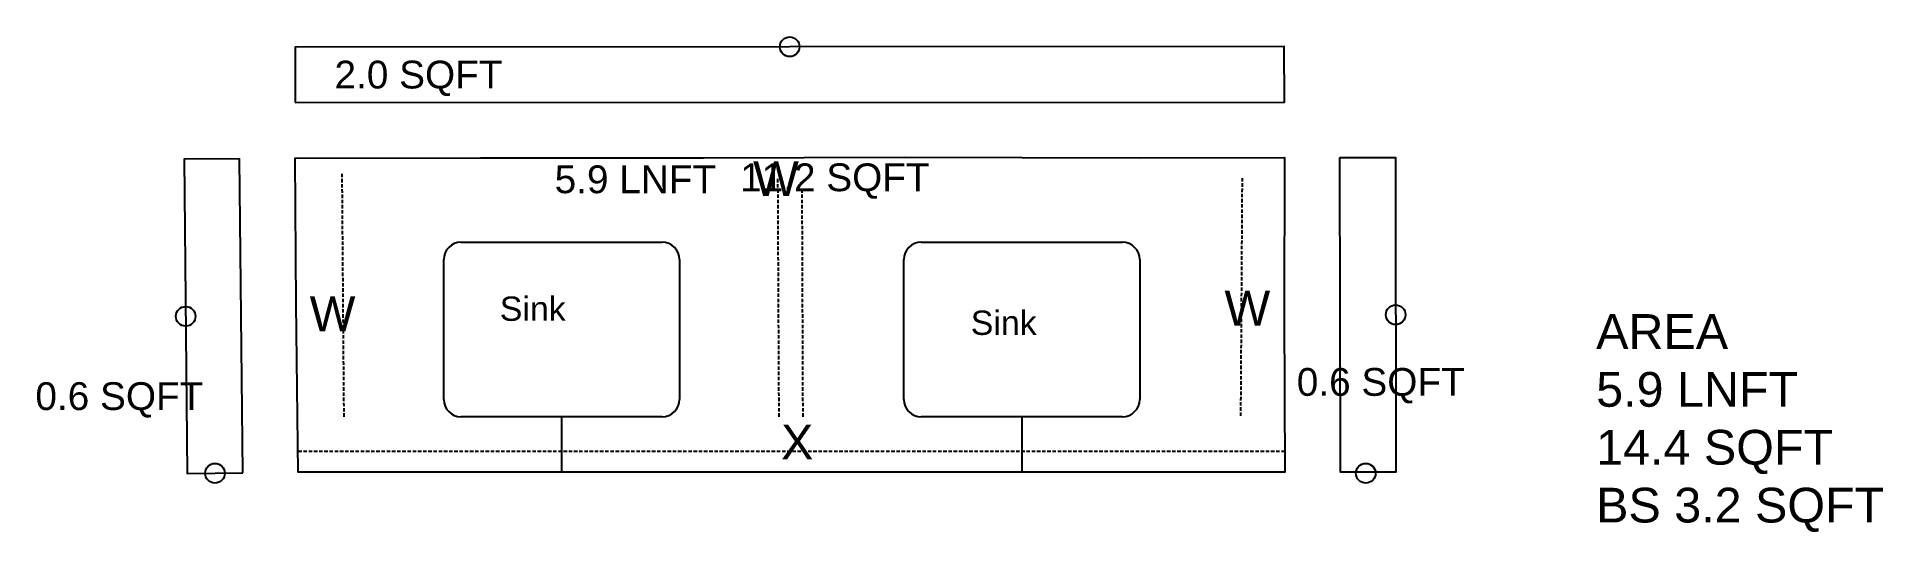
# Model space of a CAD drawing. Extents: x -347 to 953, y -714 to 758.
# Drawn here: x -304.5 to -171.4, y -607.1 to -571.4 of the extents above; entities that cross this region are included whole.
import ezdxf
from ezdxf.enums import TextEntityAlignment as Align

# ---------------------------------------------------------------- set-up
doc = ezdxf.new("R2010")
doc.units = 0
doc.header["$MEASUREMENT"] = 0
doc.linetypes.add('DASHED', pattern=[0.75, 0.5, -0.25])
doc.layers.get('0').update_dxf_attribs({"linetype": 'CONTINUOUS'})
for name, color, linetype in [('_CURVE', 7, 'CONTINUOUS'), ('BACK_SPLASH', 211, 'CONTINUOUS'), ('BLUE_BLUE', 5, 'CONTINUOUS'), ('GREEN_TEXT', 90, 'CONTINUOUS'), ('ORANGE_CABS', 30, 'DASHED'), ('RED_WALL', 1, 'CONTINUOUS')]:
    doc.layers.add(name, color=color, linetype=linetype)
doc.styles.add('Model Text', font='arial.ttf', dxfattribs={"height": 2})
doc.styles.get("Standard").update_dxf_attribs({"font": 'arial.ttf'})

msp = doc.modelspace()

# ---------------------------------------------------------------- texts
at = {"linetype": 'Continuous', "char_height": 2, "attachment_point": 5, "style": 'Model Text'}
for s, insert in [('2.0 SQFT', (-276.980298, -574.414699)), ('5.9 LNFT', (-261.343065, -581.69253)), ('11.2 SQFT', (-246.961574, -581.810443)), ('0.6 SQFT', (-298.5451, -597.564288)), ('0.6 SQFT', (-207.604954, -596.542244))]:
    msp.add_mtext(s, dxfattribs=dict(at, insert=insert))
at = {"linetype": 'Continuous', "insert": (-192.075405, -591.385545), "char_height": 2.5, "attachment_point": 1, "style": 'Model Text'}
msp.add_mtext_dynamic_manual_height_columns('{\\C3;AREA\\P}5.9 LNFT\\P14.4 SQFT{\\C3;\\P\\C6;BS 3.2 SQFT}', width=29.66556514, gutter_width=10, heights=[0], dxfattribs=at)
at = {"layer": 'GREEN_TEXT', "color": 90}
for s, height, p in [('W', 2.5, (-252.852654, -580.393165)), ('W', 2.5, (-284.826444, -590.114811)), ('Sink', 1.75, (-271.118936, -590.119082)), ('W', 2.5, (-218.871959, -589.706151)), ('Sink', 1.75, (-237.165556, -591.130938)), ('X', 2.5, (-250.842599, -599.339004))]:
    msp.add_text(s, height=height, dxfattribs=at).set_placement(p, align=Align.TOP_LEFT)

# ---------------------------------------------------------------- linework, layer by layer
at = {"color": 3, "linetype": 'Continuous'}
for centre in [(-250.218481, -572.139686), (-293.764378, -591.544976), (-206.53356, -591.433206), (-291.65475, -602.844126), (-208.68694, -602.844126)]:
    msp.add_circle(centre, 0.707983, dxfattribs=at)
at = {"layer": '_CURVE', "color": 4, "linetype": 'Continuous'}
for p, q in [((-273.91339, -586.212451), (-259.41339, -586.212451)), ((-240.734485, -586.212451), (-226.234485, -586.212451)), ((-275.16339, -597.524951), (-275.16339, -587.462451)), ((-258.16339, -587.462451), (-258.16339, -597.524951)), ((-241.984485, -597.524951), (-241.984485, -587.462451)), ((-224.984485, -587.462451), (-224.984485, -597.524951)), ((-259.41339, -598.774951), (-273.91339, -598.774951)), ((-226.234485, -598.774951), (-240.734485, -598.774951))]:
    msp.add_line(p, q, dxfattribs=at)
for centre, start, end in [((-273.91339, -587.462451), 90, 180), ((-259.41339, -587.462451), 0, 90), ((-240.734485, -587.462451), 90, 180), ((-226.234485, -587.462451), 0, 90), ((-273.91339, -597.524951), 180, 270), ((-259.41339, -597.524951), 270, 0), ((-240.734485, -597.524951), 180, 270), ((-226.234485, -597.524951), 270, 0)]:
    msp.add_arc(centre, 1.25, start, end, dxfattribs=at)
at = {"layer": 'BACK_SPLASH', "color": 211}
for points in [[(-285.876728, -576.159754), (-214.555732, -576.119617), (-214.557983, -572.119617), (-285.878979, -572.159754)], [(-289.654844, -602.813763), (-289.874289, -580.198565), (-293.874101, -580.237377), (-293.654656, -602.852574)], [(-210.553487, -580.112577), (-206.553493, -580.105538), (-206.513626, -602.760873), (-210.51362, -602.767912)]]:
    msp.add_lwpolyline(points, close=True, dxfattribs=at)
at = {"layer": 'BLUE_BLUE', "color": 5}
msp.add_lwpolyline([(-285.792212, -590.680632), (-285.874477, -580.159753), (-272.513909, -580.144016), (-256.435109, -580.125098), (-241.916391, -580.074578), (-224.990489, -580.135792), (-214.553481, -580.119616), (-214.578705, -591.440561), (-214.513621, -602.77495), (-285.655032, -602.77495)], close=True, dxfattribs=at)
at = {"layer": 'ORANGE_CABS', "color": 30, "linetype": 'DASHED', "ltscale": 0.5}
for p, q in [((-282.345233, -598.774951), (-282.482356, -581.271875)), ((-250.981547, -598.774951), (-251.066856, -581.620955)), ((-217.604071, -581.593575), (-217.713358, -598.775434)), ((-249.255619, -598.774664), (-249.317779, -582.30674)), ((-214.522243, -601.27495), (-285.672046, -601.274951))]:
    msp.add_line(p, q, dxfattribs=at)
at = {"layer": 'RED_WALL', "color": 1}
for p, q in [((-266.66339, -598.774951), (-266.66339, -602.774951)), ((-233.484485, -598.774951), (-233.484485, -602.774951))]:
    msp.add_line(p, q, dxfattribs=at)

msp.set_redraw_order([(e.dxf.handle, doc.entitydb.next_handle()) for e in msp.query("TEXT MTEXT ATTDEF DIMENSION ARC_DIMENSION")])  # texts and dimensions are drawn at this point

doc.saveas('drawing.dxf')
